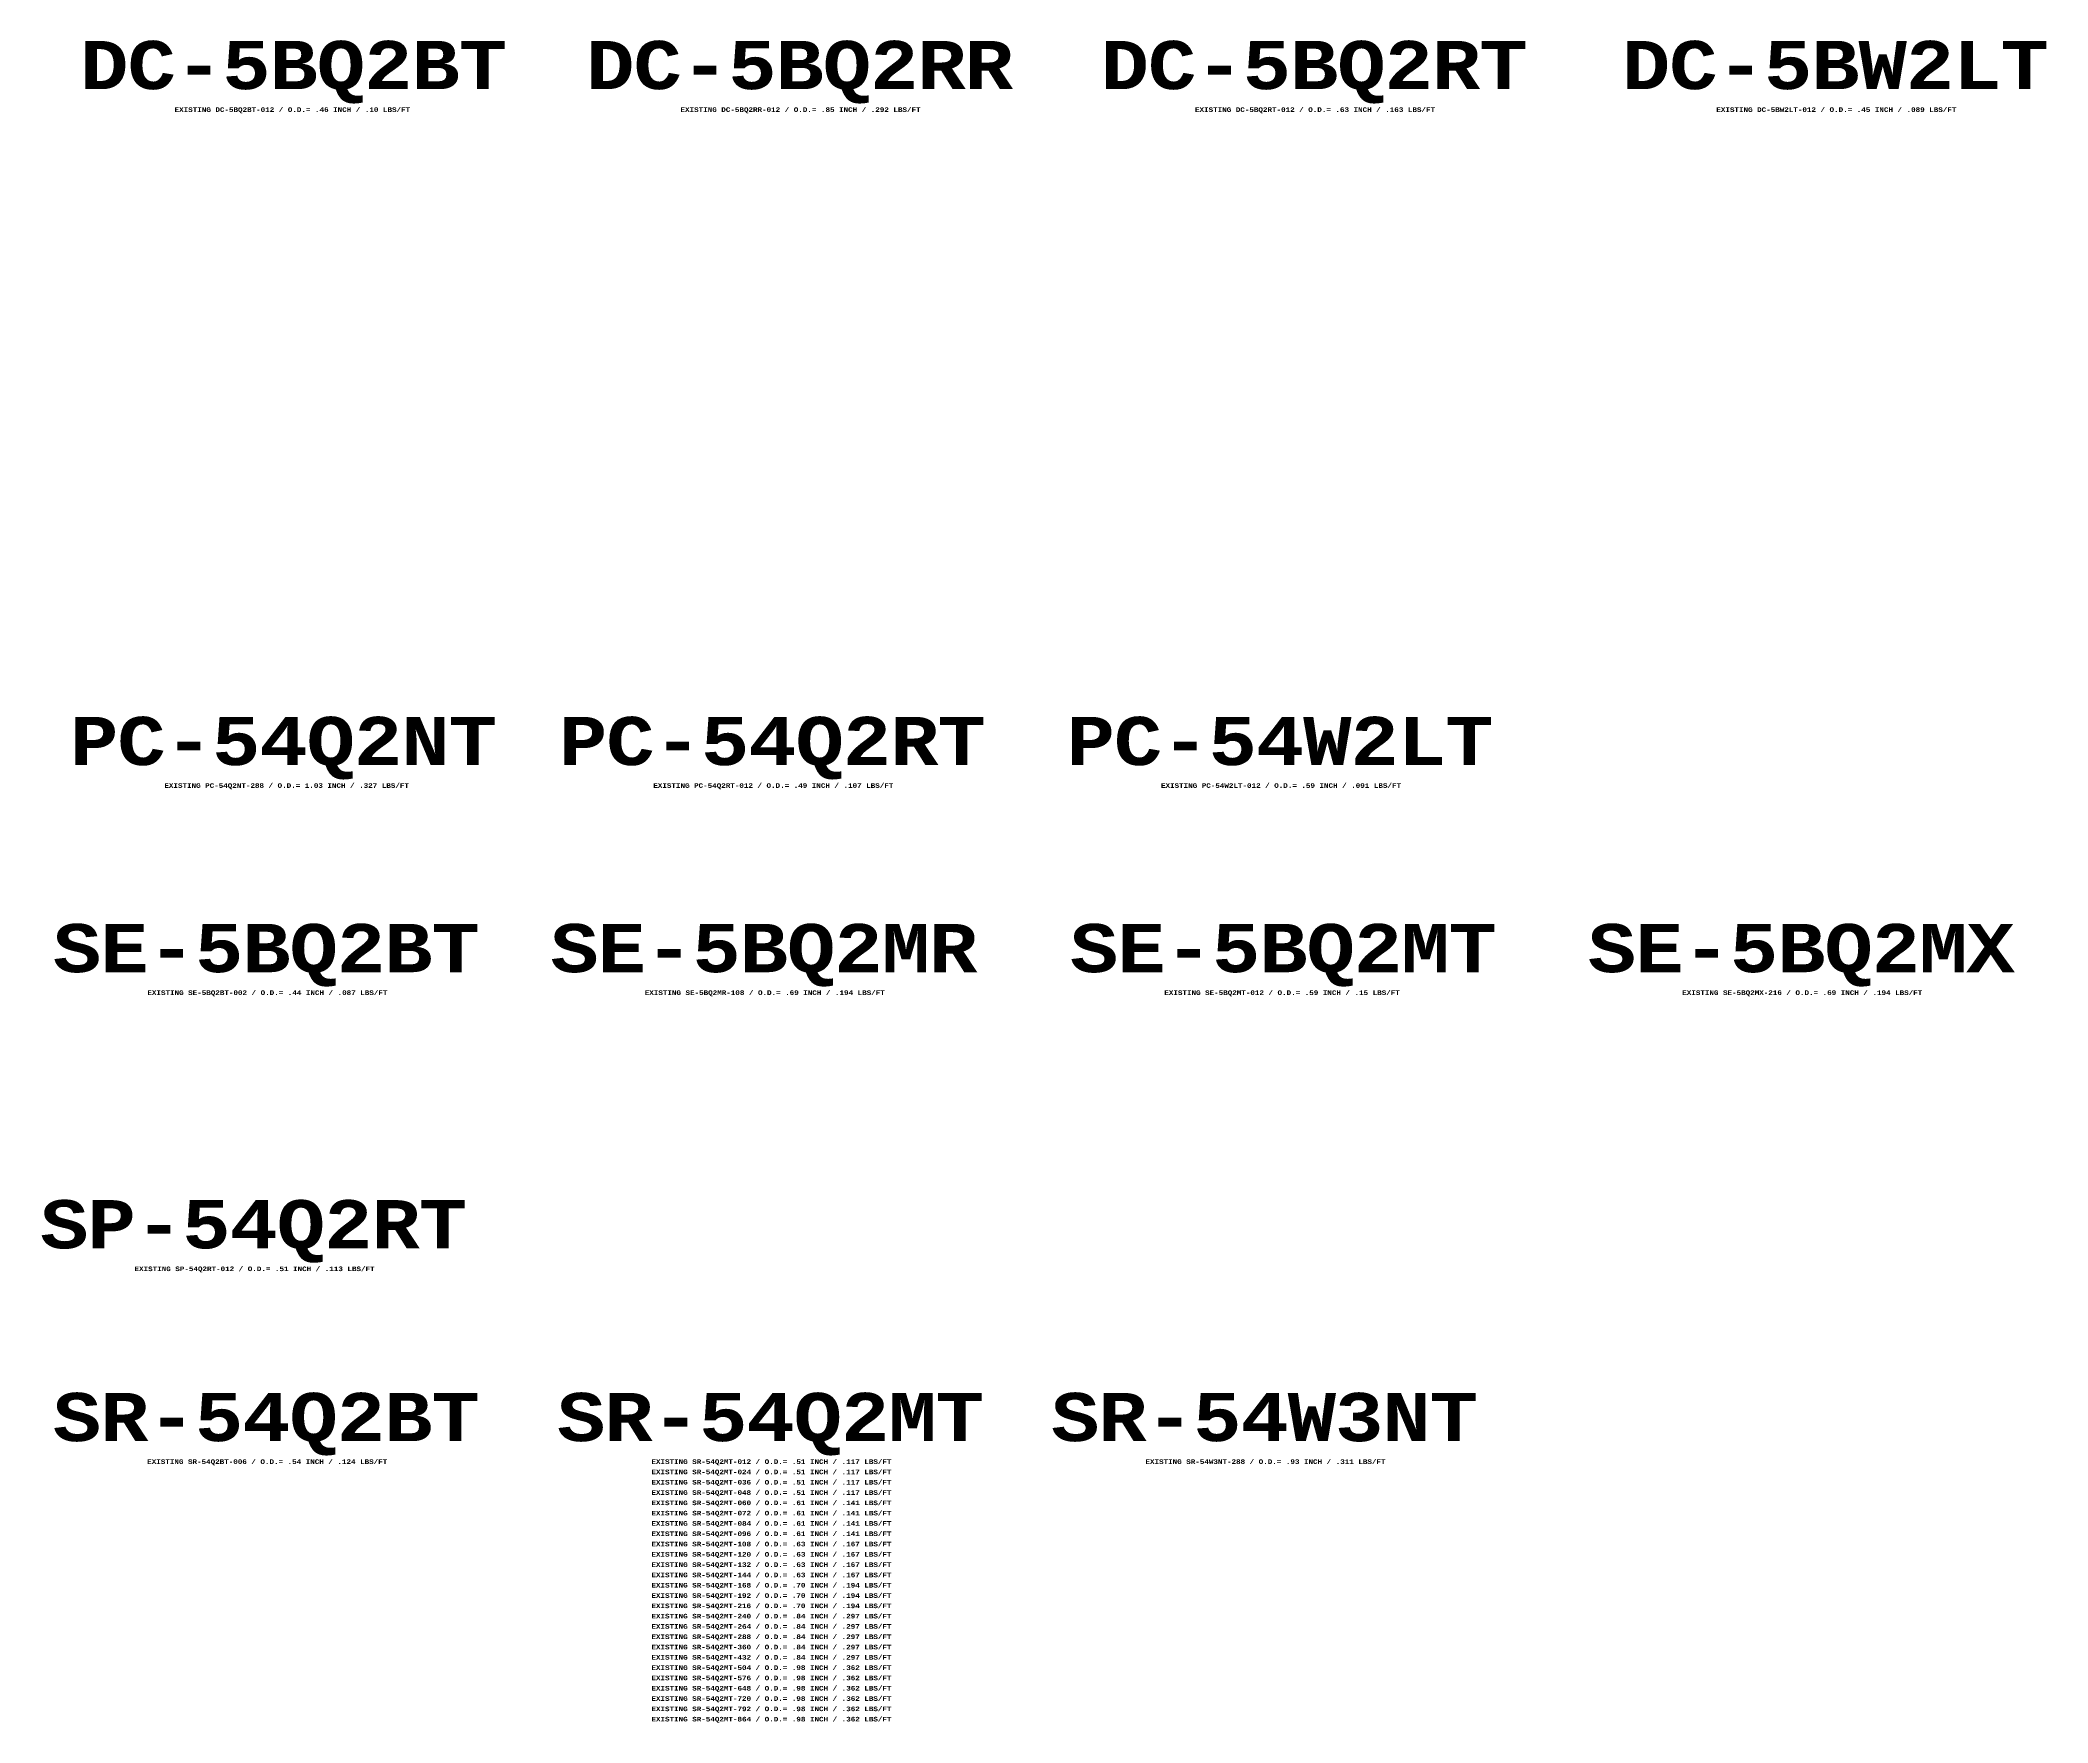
# Model space of a CAD drawing. Header units: feet. Extents: x -16154 to 3860, y -1534289809 to -1534279773.
# Drawn here: x -2325 to 1574, y -1534285256 to -1534281988 of the extents above; entities that cross this region are included whole.
import ezdxf

# ---------------------------------------------------------------- set-up
doc = ezdxf.new("R2010")
doc.units = ezdxf.units.FT
doc.header["$MEASUREMENT"] = 0
doc.layers.add('Level 6', color=7, linetype='Continuous', lineweight=0)
doc.styles.add('TelcoFixed', font='font000.shx', dxfattribs={"height": 9})

msp = doc.modelspace()

# ---------------------------------------------------------------- texts
at = {"layer": 'Level 6', "color": 150, "linetype": 'Continuous', "lineweight": 0, "attachment_point": 1, "line_spacing_factor": 0.9, "style": 'TelcoFixed', "bg_fill": 3, "box_fill_scale": 1, "bg_fill_color": 178, "bg_fill_transparency": 0}
for s, insert, char_height in [('\\fCourier New|b1|i0|c00|p54;\\T0.979;DC-5BQ2BT', (-2247, -1534281989.8), 93.67), ('\\fCourier New|b1|i0|c00|p54;\\T0.979;DC-5BQ2RR', (-1264.5, -1534281989.8), 93.67), ('\\fCourier New|b1|i0|c00|p54;\\T0.979;DC-5BQ2RT', (-265.5, -1534281989.8), 93.67), ('\\fCourier New|b1|i0|c00|p54;\\T0.979;DC-5BW2LT', (746.7, -1534281989.8), 93.67), ('\\fCourier New|b1|i0|c00|p54;\\T0.979;EXISTING DC-5BW2LT-012 / O.D.= .45 INCH / .089 LBS/FT', (930, -1534282118.8), 8.964), ('\\fCourier New|b1|i0|c00|p54;\\T0.979;PC-54Q2NT', (-2266.8, -1534283302.3), 93.67), ('\\fCourier New|b1|i0|c00|p54;\\T0.979;PC-54Q2RT', (-1317.4, -1534283302.3), 93.67), ('\\fCourier New|b1|i0|c00|p54;\\T0.979;PC-54W2LT', (-331.7, -1534283302.3), 93.67), ('\\fCourier New|b1|i0|c00|p54;\\T0.979;EXISTING PC-54W2LT-012 / O.D.= .59 INCH / .091 LBS/FT', (-148.4, -1534283431.2), 8.964), ('\\fCourier New|b1|i0|c00|p54;\\T0.979;SE-5BQ2BT', (-2299.9, -1534283704.4), 93.67), ('\\fCourier New|b1|i0|c00|p54;\\T0.979;SE-5BQ2MR', (-1334, -1534283704.4), 93.67), ('\\fCourier New|b1|i0|c00|p54;\\T0.979;SE-5BQ2MT', (-325.1, -1534283704.4), 93.67), ('\\fCourier New|b1|i0|c00|p54;\\T0.979;SE-5BQ2MX', (680.5, -1534283704.4), 93.67), ('\\fCourier New|b1|i0|c00|p54;\\T0.979;SP-54Q2RT', (-2324.7, -1534284240.6), 93.67), ('\\fCourier New|b1|i0|c00|p54;\\T0.979;SR-54Q2BT', (-2300.1, -1534284614.9), 93.67), ('\\fCourier New|b1|i0|c00|p54;\\T0.979;SR-54Q2MT', (-1321, -1534284614.9), 93.67), ('\\fCourier New|b1|i0|c00|p54;\\T0.979;SR-54W3NT', (-361.7, -1534284614.9), 93.67), ('\\fCourier New|b1|i0|c00|p54;\\T0.979;EXISTING SR-54W3NT-288 / O.D.= .93 INCH / .311 LBS/FT', (-178.5, -1534284743.9), 8.964)]:
    msp.add_mtext(s, dxfattribs=dict(at, insert=insert, char_height=char_height))

# ---------------------------------------------------------------- next in the draw order: texts
at = {"layer": 'Level 6', "color": 150, "linetype": 'Continuous', "lineweight": 0, "char_height": 8.964, "attachment_point": 1, "line_spacing_factor": 0.9, "style": 'TelcoFixed', "bg_fill": 3, "box_fill_scale": 1, "bg_fill_color": 178, "bg_fill_transparency": 0}
for s, insert in [('\\fCourier New|b1|i0|c00|p54;\\T0.979;EXISTING DC-5BQ2BT-012 / O.D.= .46 INCH / .10 LBS/FT', (-2063.7, -1534282118.8)), ('\\fCourier New|b1|i0|c00|p54;\\T0.979;EXISTING DC-5BQ2RR-012 / O.D.= .85 INCH / .292 LBS/FT', (-1081.3, -1534282118.8)), ('\\fCourier New|b1|i0|c00|p54;\\T0.979;EXISTING DC-5BQ2RT-012 / O.D.= .63 INCH / .163 LBS/FT', (-82.3, -1534282118.8)), ('\\fCourier New|b1|i0|c00|p54;\\T0.979;EXISTING PC-54Q2NT-288 / O.D.= 1.03 INCH / .327 LBS/FT', (-2083.6, -1534283431.2)), ('\\fCourier New|b1|i0|c00|p54;\\T0.979;EXISTING PC-54Q2RT-012 / O.D.= .49 INCH / .107 LBS/FT', (-1134.2, -1534283431.2)), ('\\fCourier New|b1|i0|c00|p54;\\T0.979;EXISTING SE-5BQ2BT-002 / O.D.= .44 INCH / .087 LBS/FT', (-2116.6, -1534283833.3)), ('\\fCourier New|b1|i0|c00|p54;\\T0.979;EXISTING SE-5BQ2MR-108 / O.D.= .69 INCH / .194 LBS/FT', (-1150.8, -1534283833.3)), ('\\fCourier New|b1|i0|c00|p54;\\T0.979;EXISTING SE-5BQ2MT-012 / O.D.= .59 INCH / .15 LBS/FT', (-141.9, -1534283833.3)), ('\\fCourier New|b1|i0|c00|p54;\\T0.979;EXISTING SE-5BQ2MX-216 / O.D.= .69 INCH / .194 LBS/FT', (863.8, -1534283833.3)), ('\\fCourier New|b1|i0|c00|p54;\\T0.979;EXISTING SP-54Q2RT-012 / O.D.= .51 INCH / .113 LBS/FT', (-2141.5, -1534284369.5)), ('\\fCourier New|b1|i0|c00|p54;\\T0.979;EXISTING SR-54Q2BT-006 / O.D.= .54 INCH / .124 LBS/FT', (-2116.9, -1534284743.9)), ('\\fCourier New|b1|i0|c00|p54;\\T0.979;EXISTING SR-54Q2MT-012 / O.D.= .51 INCH / .117 LBS/FT', (-1137.8, -1534284743.9))]:
    msp.add_mtext(s, dxfattribs=dict(at, insert=insert))

# ---------------------------------------------------------------- next in the draw order: texts
at = {"layer": 'Level 6', "color": 150, "linetype": 'Continuous', "lineweight": 0, "insert": (-1137.8, -1534284763.9), "char_height": 8.964, "attachment_point": 1, "line_spacing_factor": 0.9, "style": 'TelcoFixed', "bg_fill": 3, "box_fill_scale": 1, "bg_fill_color": 178, "bg_fill_transparency": 0}
msp.add_mtext('\\fCourier New|b1|i0|c00|p54;\\T0.979;EXISTING SR-54Q2MT-024 / O.D.= .51 INCH / .117 LBS/FT', dxfattribs=at)

# ---------------------------------------------------------------- next in the draw order: texts
at = {"layer": 'Level 6', "color": 150, "linetype": 'Continuous', "lineweight": 0, "insert": (-1137.8, -1534284783.9), "char_height": 8.964, "attachment_point": 1, "line_spacing_factor": 0.9, "style": 'TelcoFixed', "bg_fill": 3, "box_fill_scale": 1, "bg_fill_color": 178, "bg_fill_transparency": 0}
msp.add_mtext('\\fCourier New|b1|i0|c00|p54;\\T0.979;EXISTING SR-54Q2MT-036 / O.D.= .51 INCH / .117 LBS/FT', dxfattribs=at)

# ---------------------------------------------------------------- next in the draw order: texts
at = {"layer": 'Level 6', "color": 150, "linetype": 'Continuous', "lineweight": 0, "insert": (-1137.8, -1534284803.9), "char_height": 8.964, "attachment_point": 1, "line_spacing_factor": 0.9, "style": 'TelcoFixed', "bg_fill": 3, "box_fill_scale": 1, "bg_fill_color": 178, "bg_fill_transparency": 0}
msp.add_mtext('\\fCourier New|b1|i0|c00|p54;\\T0.979;EXISTING SR-54Q2MT-048 / O.D.= .51 INCH / .117 LBS/FT', dxfattribs=at)

# ---------------------------------------------------------------- next in the draw order: texts
at = {"layer": 'Level 6', "color": 150, "linetype": 'Continuous', "lineweight": 0, "insert": (-1137.8, -1534284823.9), "char_height": 8.964, "attachment_point": 1, "line_spacing_factor": 0.9, "style": 'TelcoFixed', "bg_fill": 3, "box_fill_scale": 1, "bg_fill_color": 178, "bg_fill_transparency": 0}
msp.add_mtext('\\fCourier New|b1|i0|c00|p54;\\T0.979;EXISTING SR-54Q2MT-060 / O.D.= .61 INCH / .141 LBS/FT', dxfattribs=at)

# ---------------------------------------------------------------- next in the draw order: texts
at = {"layer": 'Level 6', "color": 150, "linetype": 'Continuous', "lineweight": 0, "insert": (-1137.8, -1534284843.9), "char_height": 8.964, "attachment_point": 1, "line_spacing_factor": 0.9, "style": 'TelcoFixed', "bg_fill": 3, "box_fill_scale": 1, "bg_fill_color": 178, "bg_fill_transparency": 0}
msp.add_mtext('\\fCourier New|b1|i0|c00|p54;\\T0.979;EXISTING SR-54Q2MT-072 / O.D.= .61 INCH / .141 LBS/FT', dxfattribs=at)

# ---------------------------------------------------------------- next in the draw order: texts
at = {"layer": 'Level 6', "color": 150, "linetype": 'Continuous', "lineweight": 0, "insert": (-1137.8, -1534284863.9), "char_height": 8.964, "attachment_point": 1, "line_spacing_factor": 0.9, "style": 'TelcoFixed', "bg_fill": 3, "box_fill_scale": 1, "bg_fill_color": 178, "bg_fill_transparency": 0}
msp.add_mtext('\\fCourier New|b1|i0|c00|p54;\\T0.979;EXISTING SR-54Q2MT-084 / O.D.= .61 INCH / .141 LBS/FT', dxfattribs=at)

# ---------------------------------------------------------------- next in the draw order: texts
at = {"layer": 'Level 6', "color": 150, "linetype": 'Continuous', "lineweight": 0, "insert": (-1137.8, -1534284883.9), "char_height": 8.964, "attachment_point": 1, "line_spacing_factor": 0.9, "style": 'TelcoFixed', "bg_fill": 3, "box_fill_scale": 1, "bg_fill_color": 178, "bg_fill_transparency": 0}
msp.add_mtext('\\fCourier New|b1|i0|c00|p54;\\T0.979;EXISTING SR-54Q2MT-096 / O.D.= .61 INCH / .141 LBS/FT', dxfattribs=at)

# ---------------------------------------------------------------- next in the draw order: texts
at = {"layer": 'Level 6', "color": 150, "linetype": 'Continuous', "lineweight": 0, "insert": (-1137.8, -1534284903.9), "char_height": 8.964, "attachment_point": 1, "line_spacing_factor": 0.9, "style": 'TelcoFixed', "bg_fill": 3, "box_fill_scale": 1, "bg_fill_color": 178, "bg_fill_transparency": 0}
msp.add_mtext('\\fCourier New|b1|i0|c00|p54;\\T0.979;EXISTING SR-54Q2MT-108 / O.D.= .63 INCH / .167 LBS/FT', dxfattribs=at)

# ---------------------------------------------------------------- next in the draw order: texts
at = {"layer": 'Level 6', "color": 150, "linetype": 'Continuous', "lineweight": 0, "insert": (-1137.8, -1534284923.9), "char_height": 8.964, "attachment_point": 1, "line_spacing_factor": 0.9, "style": 'TelcoFixed', "bg_fill": 3, "box_fill_scale": 1, "bg_fill_color": 178, "bg_fill_transparency": 0}
msp.add_mtext('\\fCourier New|b1|i0|c00|p54;\\T0.979;EXISTING SR-54Q2MT-120 / O.D.= .63 INCH / .167 LBS/FT', dxfattribs=at)

# ---------------------------------------------------------------- next in the draw order: texts
at = {"layer": 'Level 6', "color": 150, "linetype": 'Continuous', "lineweight": 0, "insert": (-1137.8, -1534284943.9), "char_height": 8.964, "attachment_point": 1, "line_spacing_factor": 0.9, "style": 'TelcoFixed', "bg_fill": 3, "box_fill_scale": 1, "bg_fill_color": 178, "bg_fill_transparency": 0}
msp.add_mtext('\\fCourier New|b1|i0|c00|p54;\\T0.979;EXISTING SR-54Q2MT-132 / O.D.= .63 INCH / .167 LBS/FT', dxfattribs=at)

# ---------------------------------------------------------------- next in the draw order: texts
at = {"layer": 'Level 6', "color": 150, "linetype": 'Continuous', "lineweight": 0, "insert": (-1137.8, -1534284963.9), "char_height": 8.964, "attachment_point": 1, "line_spacing_factor": 0.9, "style": 'TelcoFixed', "bg_fill": 3, "box_fill_scale": 1, "bg_fill_color": 178, "bg_fill_transparency": 0}
msp.add_mtext('\\fCourier New|b1|i0|c00|p54;\\T0.979;EXISTING SR-54Q2MT-144 / O.D.= .63 INCH / .167 LBS/FT', dxfattribs=at)

# ---------------------------------------------------------------- next in the draw order: texts
at = {"layer": 'Level 6', "color": 150, "linetype": 'Continuous', "lineweight": 0, "insert": (-1137.8, -1534284983.9), "char_height": 8.964, "attachment_point": 1, "line_spacing_factor": 0.9, "style": 'TelcoFixed', "bg_fill": 3, "box_fill_scale": 1, "bg_fill_color": 178, "bg_fill_transparency": 0}
msp.add_mtext('\\fCourier New|b1|i0|c00|p54;\\T0.979;EXISTING SR-54Q2MT-168 / O.D.= .70 INCH / .194 LBS/FT', dxfattribs=at)

# ---------------------------------------------------------------- next in the draw order: texts
at = {"layer": 'Level 6', "color": 150, "linetype": 'Continuous', "lineweight": 0, "insert": (-1137.8, -1534285003.9), "char_height": 8.964, "attachment_point": 1, "line_spacing_factor": 0.9, "style": 'TelcoFixed', "bg_fill": 3, "box_fill_scale": 1, "bg_fill_color": 178, "bg_fill_transparency": 0}
msp.add_mtext('\\fCourier New|b1|i0|c00|p54;\\T0.979;EXISTING SR-54Q2MT-192 / O.D.= .70 INCH / .194 LBS/FT', dxfattribs=at)

# ---------------------------------------------------------------- next in the draw order: texts
at = {"layer": 'Level 6', "color": 150, "linetype": 'Continuous', "lineweight": 0, "insert": (-1137.8, -1534285023.9), "char_height": 8.964, "attachment_point": 1, "line_spacing_factor": 0.9, "style": 'TelcoFixed', "bg_fill": 3, "box_fill_scale": 1, "bg_fill_color": 178, "bg_fill_transparency": 0}
msp.add_mtext('\\fCourier New|b1|i0|c00|p54;\\T0.979;EXISTING SR-54Q2MT-216 / O.D.= .70 INCH / .194 LBS/FT', dxfattribs=at)

# ---------------------------------------------------------------- next in the draw order: texts
at = {"layer": 'Level 6', "color": 150, "linetype": 'Continuous', "lineweight": 0, "insert": (-1137.8, -1534285043.9), "char_height": 8.964, "attachment_point": 1, "line_spacing_factor": 0.9, "style": 'TelcoFixed', "bg_fill": 3, "box_fill_scale": 1, "bg_fill_color": 178, "bg_fill_transparency": 0}
msp.add_mtext('\\fCourier New|b1|i0|c00|p54;\\T0.979;EXISTING SR-54Q2MT-240 / O.D.= .84 INCH / .297 LBS/FT', dxfattribs=at)

# ---------------------------------------------------------------- next in the draw order: texts
at = {"layer": 'Level 6', "color": 150, "linetype": 'Continuous', "lineweight": 0, "insert": (-1137.8, -1534285063.9), "char_height": 8.964, "attachment_point": 1, "line_spacing_factor": 0.9, "style": 'TelcoFixed', "bg_fill": 3, "box_fill_scale": 1, "bg_fill_color": 178, "bg_fill_transparency": 0}
msp.add_mtext('\\fCourier New|b1|i0|c00|p54;\\T0.979;EXISTING SR-54Q2MT-264 / O.D.= .84 INCH / .297 LBS/FT', dxfattribs=at)

# ---------------------------------------------------------------- next in the draw order: texts
at = {"layer": 'Level 6', "color": 150, "linetype": 'Continuous', "lineweight": 0, "insert": (-1137.8, -1534285083.9), "char_height": 8.964, "attachment_point": 1, "line_spacing_factor": 0.9, "style": 'TelcoFixed', "bg_fill": 3, "box_fill_scale": 1, "bg_fill_color": 178, "bg_fill_transparency": 0}
msp.add_mtext('\\fCourier New|b1|i0|c00|p54;\\T0.979;EXISTING SR-54Q2MT-288 / O.D.= .84 INCH / .297 LBS/FT', dxfattribs=at)

# ---------------------------------------------------------------- next in the draw order: texts
at = {"layer": 'Level 6', "color": 150, "linetype": 'Continuous', "lineweight": 0, "insert": (-1137.8, -1534285103.9), "char_height": 8.964, "attachment_point": 1, "line_spacing_factor": 0.9, "style": 'TelcoFixed', "bg_fill": 3, "box_fill_scale": 1, "bg_fill_color": 178, "bg_fill_transparency": 0}
msp.add_mtext('\\fCourier New|b1|i0|c00|p54;\\T0.979;EXISTING SR-54Q2MT-360 / O.D.= .84 INCH / .297 LBS/FT', dxfattribs=at)

# ---------------------------------------------------------------- next in the draw order: texts
at = {"layer": 'Level 6', "color": 150, "linetype": 'Continuous', "lineweight": 0, "insert": (-1137.8, -1534285123.9), "char_height": 8.964, "attachment_point": 1, "line_spacing_factor": 0.9, "style": 'TelcoFixed', "bg_fill": 3, "box_fill_scale": 1, "bg_fill_color": 178, "bg_fill_transparency": 0}
msp.add_mtext('\\fCourier New|b1|i0|c00|p54;\\T0.979;EXISTING SR-54Q2MT-432 / O.D.= .84 INCH / .297 LBS/FT', dxfattribs=at)

# ---------------------------------------------------------------- next in the draw order: texts
at = {"layer": 'Level 6', "color": 150, "linetype": 'Continuous', "lineweight": 0, "insert": (-1137.8, -1534285143.9), "char_height": 8.964, "attachment_point": 1, "line_spacing_factor": 0.9, "style": 'TelcoFixed', "bg_fill": 3, "box_fill_scale": 1, "bg_fill_color": 178, "bg_fill_transparency": 0}
msp.add_mtext('\\fCourier New|b1|i0|c00|p54;\\T0.979;EXISTING SR-54Q2MT-504 / O.D.= .98 INCH / .362 LBS/FT', dxfattribs=at)

# ---------------------------------------------------------------- next in the draw order: texts
at = {"layer": 'Level 6', "color": 150, "linetype": 'Continuous', "lineweight": 0, "insert": (-1137.8, -1534285163.9), "char_height": 8.964, "attachment_point": 1, "line_spacing_factor": 0.9, "style": 'TelcoFixed', "bg_fill": 3, "box_fill_scale": 1, "bg_fill_color": 178, "bg_fill_transparency": 0}
msp.add_mtext('\\fCourier New|b1|i0|c00|p54;\\T0.979;EXISTING SR-54Q2MT-576 / O.D.= .98 INCH / .362 LBS/FT', dxfattribs=at)

# ---------------------------------------------------------------- next in the draw order: texts
at = {"layer": 'Level 6', "color": 150, "linetype": 'Continuous', "lineweight": 0, "insert": (-1137.8, -1534285183.9), "char_height": 8.964, "attachment_point": 1, "line_spacing_factor": 0.9, "style": 'TelcoFixed', "bg_fill": 3, "box_fill_scale": 1, "bg_fill_color": 178, "bg_fill_transparency": 0}
msp.add_mtext('\\fCourier New|b1|i0|c00|p54;\\T0.979;EXISTING SR-54Q2MT-648 / O.D.= .98 INCH / .362 LBS/FT', dxfattribs=at)

# ---------------------------------------------------------------- next in the draw order: texts
at = {"layer": 'Level 6', "color": 150, "linetype": 'Continuous', "lineweight": 0, "insert": (-1137.8, -1534285203.9), "char_height": 8.964, "attachment_point": 1, "line_spacing_factor": 0.9, "style": 'TelcoFixed', "bg_fill": 3, "box_fill_scale": 1, "bg_fill_color": 178, "bg_fill_transparency": 0}
msp.add_mtext('\\fCourier New|b1|i0|c00|p54;\\T0.979;EXISTING SR-54Q2MT-720 / O.D.= .98 INCH / .362 LBS/FT', dxfattribs=at)

# ---------------------------------------------------------------- next in the draw order: texts
at = {"layer": 'Level 6', "color": 150, "linetype": 'Continuous', "lineweight": 0, "insert": (-1137.8, -1534285223.9), "char_height": 8.964, "attachment_point": 1, "line_spacing_factor": 0.9, "style": 'TelcoFixed', "bg_fill": 3, "box_fill_scale": 1, "bg_fill_color": 178, "bg_fill_transparency": 0}
msp.add_mtext('\\fCourier New|b1|i0|c00|p54;\\T0.979;EXISTING SR-54Q2MT-792 / O.D.= .98 INCH / .362 LBS/FT', dxfattribs=at)

# ---------------------------------------------------------------- next in the draw order: texts
at = {"layer": 'Level 6', "color": 150, "linetype": 'Continuous', "lineweight": 0, "insert": (-1137.8, -1534285243.9), "char_height": 8.964, "attachment_point": 1, "line_spacing_factor": 0.9, "style": 'TelcoFixed', "bg_fill": 3, "box_fill_scale": 1, "bg_fill_color": 178, "bg_fill_transparency": 0}
msp.add_mtext('\\fCourier New|b1|i0|c00|p54;\\T0.979;EXISTING SR-54Q2MT-864 / O.D.= .98 INCH / .362 LBS/FT', dxfattribs=at)

doc.saveas('drawing.dxf')
